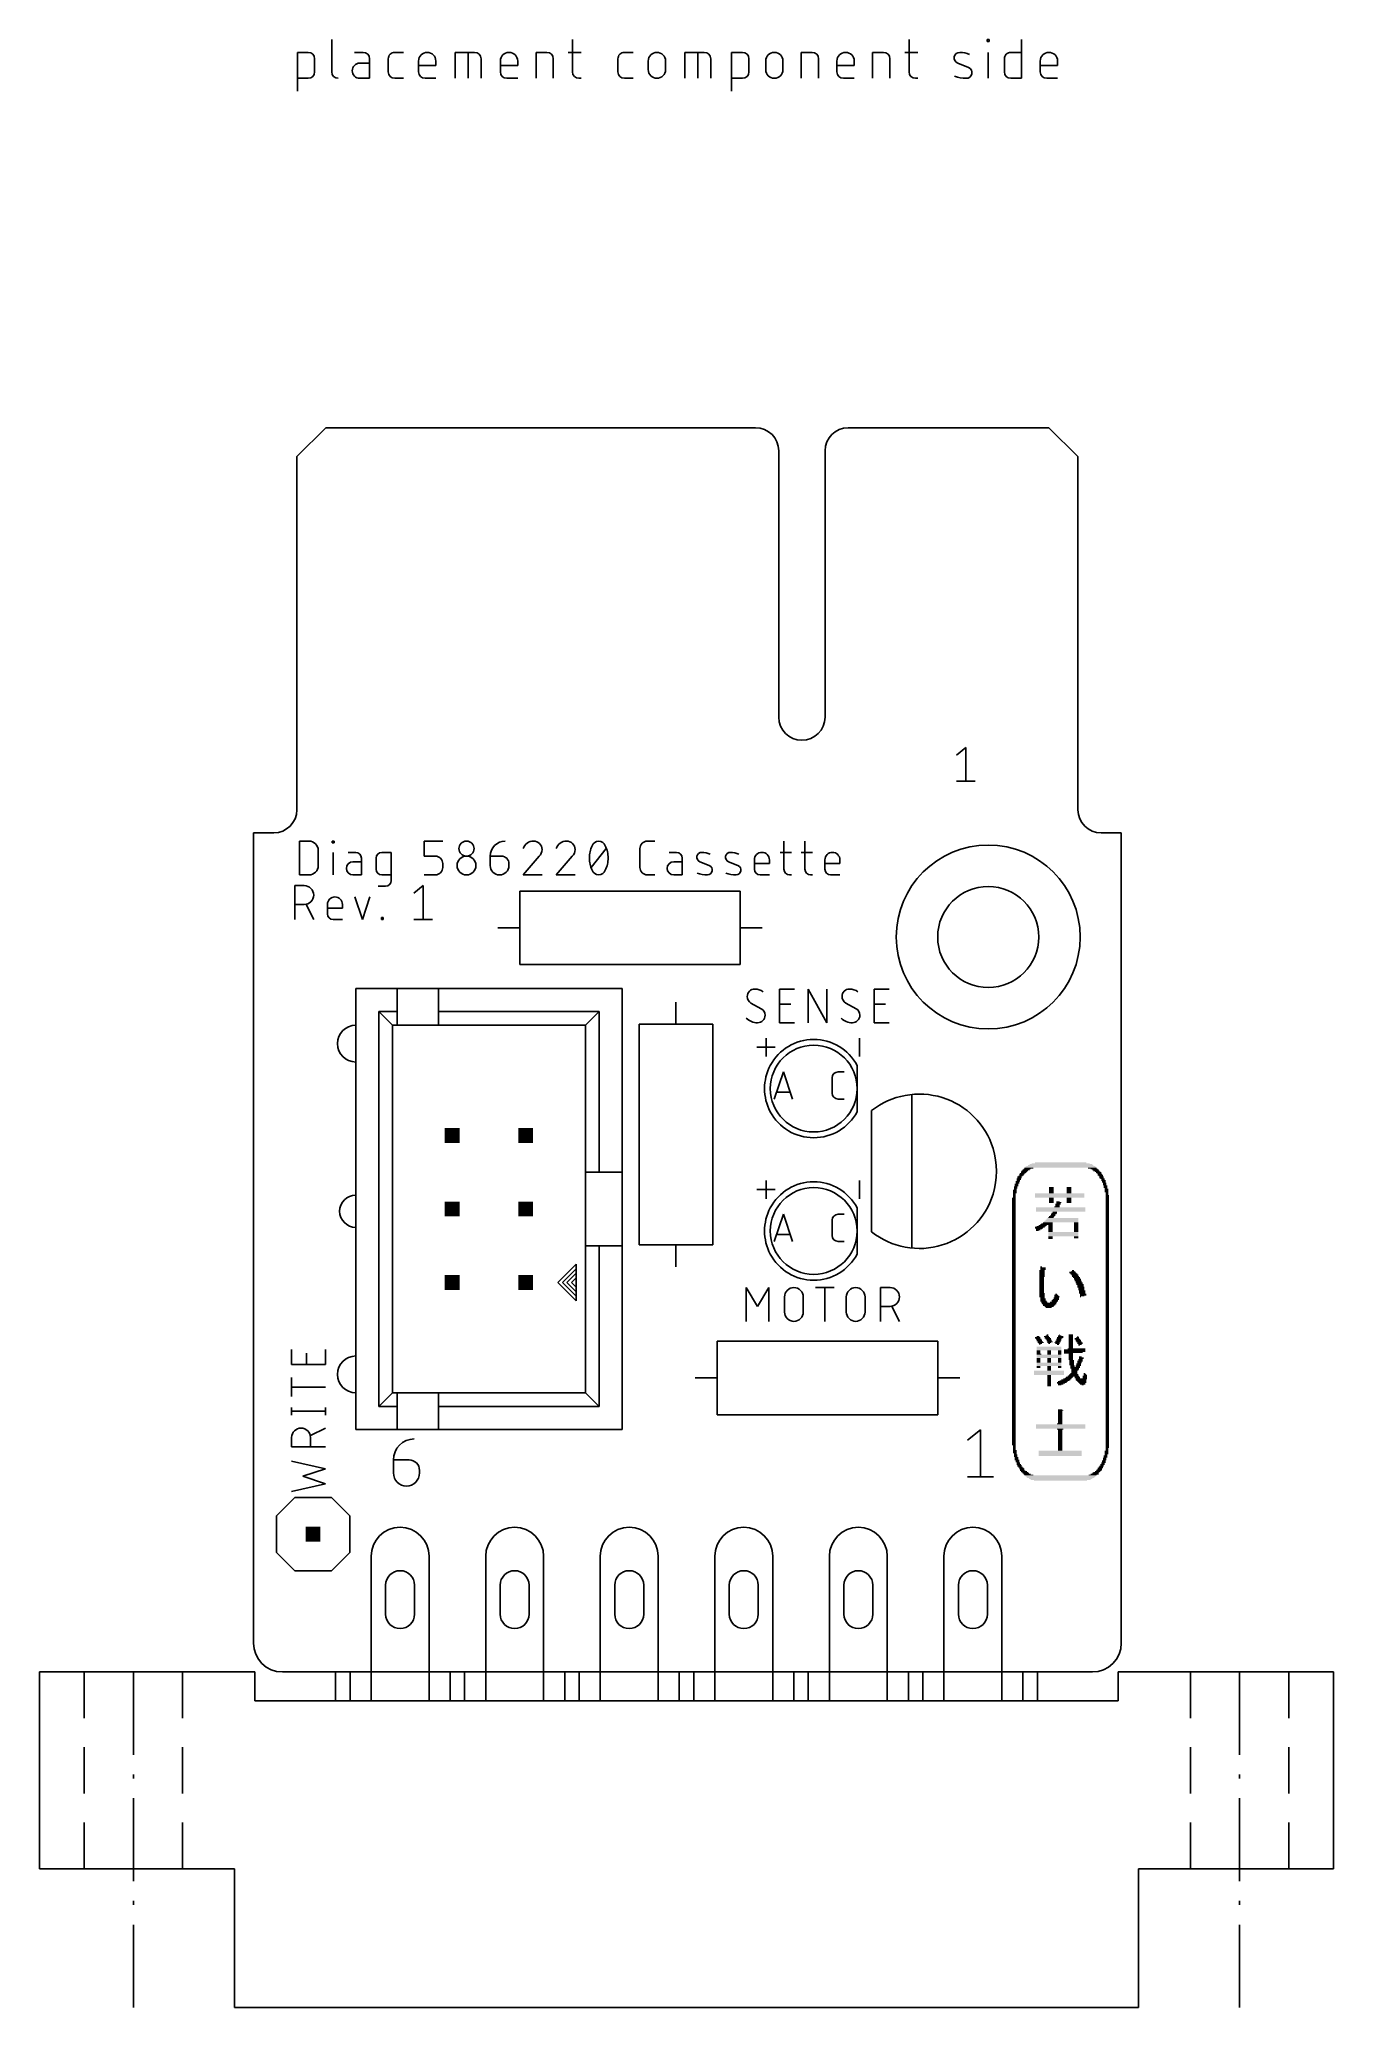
# Model space of a CAD drawing. Extents: x -7.4 to 37.3, y -11.6 to 56.4.
import ezdxf

# ---------------------------------------------------------------- set-up
doc = ezdxf.new("R2010")
doc.units = 0
for name, color, linetype in [('20', 30, 'CONTINUOUS'), ('21', 253, 'CONTINUOUS'), ('51', 253, 'CONTINUOUS')]:
    doc.layers.add(name, color=color, linetype=linetype)

# ---------------------------------------------------------------- blocks, each defined once
blk = doc.blocks.new('RECT')
blk.add_solid([(-0.5, -0.5), (0.5, -0.5), (-0.5, 0.5), (0.5, 0.5)])

msp = doc.modelspace()

# ---------------------------------------------------------------- linework, layer by layer
at = {"layer": '20'}
for p, q in [((2.5, 43), (1.5, 42)), ((17.36, 43), (2.5, 43)), ((26, 43), (20.56, 43)), ((26, 43), (27.5, 43)), ((27.5, 43), (28.5, 42)), ((18.16, 33), (18.16, 42.2)), ((19.76, 42.2), (19.76, 33)), ((1.5, 42), (1.5, 31)), ((28.5, 42), (28.5, 31)), ((1.5, 31), (1.5, 29.8)), ((28.5, 31), (28.5, 29.8)), ((0, 1), (0, 29)), ((0.7, 29), (0, 29)), ((29.3, 29), (30, 29)), ((30, 29), (30, 1)), ((29, 0), (1, 0))]:
    msp.add_line(p, q, dxfattribs=at)
for centre, radius, start, end in [((17.36, 42.2), 0.8, 0, 90), ((20.56, 42.2), 0.8, 90, 180), ((18.96, 33), 0.8, 180, 270), ((18.96, 33), 0.8, 270, 0), ((0.7, 29.8), 0.8, 270, 0), ((29.3, 29.8), 0.8, 180, 270), ((1, 1), 1, 180, 270), ((29, 1), 1, 270, 0)]:
    msp.add_arc(centre, radius, start, end, dxfattribs=at)
at = {"layer": '21'}
for p, q in [((1.5177, 54.6264), (1.5177, 55.9726)), ((1.5177, 55.9726), (1.8916, 55.9726)), ((2.7073, 56.4214), (2.7073, 55.2995)), ((3.7908, 55.9726), (3.4916, 55.9726)), ((4.8837, 55.9726), (5.1829, 55.9726)), ((6.9718, 55.0752), (6.9718, 55.9726)), ((6.9718, 55.9726), (7.6449, 55.9726)), ((7.4205, 55.0752), (7.4205, 55.9726)), ((9.7678, 55.0752), (9.7678, 55.9726)), ((9.7678, 55.9726), (10.1417, 55.9726)), ((10.8785, 55.9726), (11.3273, 55.9726)), ((11.0281, 56.4214), (11.0281, 55.2995)), ((12.8231, 55.9726), (13.1222, 55.9726)), ((14.9111, 55.0752), (14.9111, 55.9726)), ((14.9111, 55.9726), (15.5842, 55.9726)), ((15.3598, 55.0752), (15.3598, 55.9726)), ((16.5294, 54.6264), (16.5294, 55.9726)), ((16.5294, 55.9726), (16.9033, 55.9726)), ((18.9391, 55.0752), (18.9391, 55.9726)), ((18.9391, 55.9726), (19.313, 55.9726)), ((21.403, 55.0752), (21.403, 55.9726)), ((21.403, 55.9726), (21.777, 55.9726)), ((22.5138, 55.9726), (22.9625, 55.9726)), ((22.6634, 56.4214), (22.6634, 55.2995)), ((25.3607, 56.3466), (25.3607, 56.4214)), ((25.3607, 56.4214), (25.4355, 56.4214)), ((25.4355, 56.3466), (25.3607, 56.3466)), ((25.3981, 55.0752), (25.3981, 55.9726)), ((25.4355, 56.4214), (25.4355, 56.3466)), ((26.1816, 55.9726), (26.5556, 55.9726)), ((26.5556, 56.4214), (26.5556, 55.0752)), ((2.116, 55.7483), (2.116, 55.2995)), ((4.0152, 55.5987), (3.6786, 55.5987)), ((4.0152, 55.0752), (4.0152, 55.7483)), ((4.6594, 55.2995), (4.6594, 55.7483)), ((5.7069, 55.2995), (5.7069, 55.6735)), ((6.3052, 55.5239), (5.7069, 55.5239)), ((6.3052, 55.6735), (6.3052, 55.5239)), ((7.8692, 55.7483), (7.8692, 55.0752)), ((8.5358, 55.2995), (8.5358, 55.6735)), ((9.1341, 55.5239), (8.5358, 55.5239)), ((9.1341, 55.6735), (9.1341, 55.5239)), ((10.3661, 55.7483), (10.3661, 55.0752)), ((12.5987, 55.2995), (12.5987, 55.7483)), ((13.6462, 55.3743), (13.6462, 55.6735)), ((14.2445, 55.6735), (14.2445, 55.3743)), ((15.8086, 55.7483), (15.8086, 55.0752)), ((17.1277, 55.7483), (17.1277, 55.2995)), ((17.7071, 55.3743), (17.7071, 55.6735)), ((18.3054, 55.6735), (18.3054, 55.3743)), ((19.5374, 55.7483), (19.5374, 55.0752)), ((20.1711, 55.2995), (20.1711, 55.6735)), ((20.7694, 55.5239), (20.1711, 55.5239)), ((20.7694, 55.6735), (20.7694, 55.5239)), ((22.0014, 55.7483), (22.0014, 55.0752)), ((24.7181, 55.4491), (24.3442, 55.5987)), ((25.9573, 55.2995), (25.9573, 55.7483)), ((27.1978, 55.2995), (27.1978, 55.6735)), ((27.7962, 55.5239), (27.1978, 55.5239)), ((27.7962, 55.6735), (27.7962, 55.5239)), ((1.8916, 55.0752), (1.5177, 55.0752)), ((3.6786, 55.0752), (4.0152, 55.0752)), ((5.1829, 55.0752), (4.8837, 55.0752)), ((6.3052, 55.0752), (5.9312, 55.0752)), ((9.1341, 55.0752), (8.7602, 55.0752)), ((11.2525, 55.0752), (11.3273, 55.0752)), ((13.1222, 55.0752), (12.8231, 55.0752)), ((16.9033, 55.0752), (16.5294, 55.0752)), ((20.7694, 55.0752), (20.3954, 55.0752)), ((22.8877, 55.0752), (22.9625, 55.0752)), ((26.5556, 55.0752), (26.1816, 55.0752)), ((27.7962, 55.0752), (27.4222, 55.0752)), ((24.3001, 31.6896), (24.6246, 31.9492)), ((24.6246, 31.9492), (24.6246, 30.7808)), ((24.3001, 30.7808), (24.9492, 30.7808)), ((1.5921, 27.5458), (1.5921, 28.7142)), ((1.5921, 28.7142), (1.9166, 28.7142)), ((2.7223, 28.6493), (2.7223, 28.7142)), ((2.7223, 28.7142), (2.7873, 28.7142)), ((2.7873, 28.6493), (2.7223, 28.6493)), ((2.7873, 28.7142), (2.7873, 28.6493)), ((5.8973, 28.1949), (5.8973, 28.7142)), ((5.8973, 28.7142), (6.5464, 28.7142)), ((13.6212, 28.7142), (13.8809, 28.7142)), ((18.3397, 28.7142), (18.3397, 27.7405)), ((19.0636, 28.7142), (19.0636, 27.7405)), ((2.2412, 28.3896), (2.2412, 27.8704)), ((2.7548, 27.5458), (2.7548, 28.3247)), ((3.5377, 28.3247), (3.2781, 28.3247)), ((3.7325, 28.0002), (3.4404, 28.0002)), ((3.7325, 27.5458), (3.7325, 28.13)), ((4.2419, 27.7405), (4.2419, 28.13)), ((4.4366, 28.3247), (4.7612, 28.3247)), ((4.7612, 28.3247), (4.7612, 27.3511)), ((6.2868, 28.1949), (5.8973, 28.1949)), ((6.5464, 27.8054), (6.5464, 27.9353)), ((8.1833, 28.1949), (8.5728, 28.1949)), ((8.1833, 27.8704), (8.1833, 28.1949)), ((8.8324, 27.9353), (8.8324, 27.8704)), ((9.8781, 28.1949), (9.3263, 27.5458)), ((11.0211, 28.1949), (10.4693, 27.5458)), ((11.6772, 27.8054), (12.1965, 28.4546)), ((13.3616, 27.8054), (13.3616, 28.4546)), ((14.6248, 28.3247), (14.3651, 28.3247)), ((14.8195, 28.0002), (14.5274, 28.0002)), ((14.8195, 27.5458), (14.8195, 28.13)), ((15.7567, 27.8704), (15.4322, 28.0002)), ((16.7473, 27.8704), (16.4228, 28.0002)), ((17.316, 27.7405), (17.316, 28.0651)), ((17.8353, 27.9353), (17.316, 27.9353)), ((17.8353, 28.0651), (17.8353, 27.9353)), ((18.2099, 28.3247), (18.5994, 28.3247)), ((18.9338, 28.3247), (19.3233, 28.3247)), ((19.7544, 27.7405), (19.7544, 28.0651)), ((20.2737, 27.9353), (19.7544, 27.9353)), ((20.2737, 28.0651), (20.2737, 27.9353)), ((1.9166, 27.5458), (1.5921, 27.5458)), ((3.4404, 27.5458), (3.7325, 27.5458)), ((4.7612, 27.5458), (4.4366, 27.5458)), ((5.8973, 27.5458), (6.2868, 27.5458)), ((9.3263, 27.5458), (9.9754, 27.5458)), ((10.4693, 27.5458), (11.1184, 27.5458)), ((13.8809, 27.5458), (13.6212, 27.5458)), ((14.5274, 27.5458), (14.8195, 27.5458)), ((17.8353, 27.5458), (17.5108, 27.5458)), ((18.5345, 27.5458), (18.5994, 27.5458)), ((19.2584, 27.5458), (19.3233, 27.5458)), ((20.2737, 27.5458), (19.9492, 27.5458)), ((1.4333, 26.0058), (1.4333, 27.1742)), ((1.4333, 27.1742), (1.7579, 27.1742)), ((3.5101, 26.7847), (3.7698, 26.0058)), ((3.7698, 26.0058), (4.0294, 26.7847)), ((4.5664, 27.1563), (4.3068, 27.1563)), ((5.5407, 26.9146), (5.8653, 27.1742)), ((5.8653, 27.1742), (5.8653, 26.0058)), ((16.8275, 26.9875), (9.2075, 26.9875)), ((9.2075, 26.9875), (9.2075, 24.4475)), ((16.8275, 24.4475), (16.8275, 26.9875)), ((1.7579, 26.5251), (1.4333, 26.5251)), ((2.0824, 26.0058), (1.8228, 26.5251)), ((2.5576, 26.2005), (2.5576, 26.5251)), ((3.0769, 26.3953), (2.5576, 26.3953)), ((3.0769, 26.0058), (2.7524, 26.0058)), ((3.0769, 26.5251), (3.0769, 26.3953)), ((4.4231, 26.0058), (4.4231, 26.0707)), ((4.4231, 26.0707), (4.488, 26.0707)), ((4.488, 26.0058), (4.4231, 26.0058)), ((4.488, 26.0707), (4.488, 26.0058)), ((5.5407, 26.0058), (6.1898, 26.0058)), ((9.2075, 25.7175), (8.4455, 25.7175)), ((16.8275, 25.7175), (17.5895, 25.7175)), ((9.2075, 24.4475), (16.8275, 24.4475)), ((3.5362, 8.38), (3.5362, 23.62)), ((3.5362, 23.62), (4.965, 23.62)), ((4.965, 23.62), (6.3937, 23.62)), ((4.965, 22.8263), (4.965, 23.62)), ((6.3937, 23.62), (12.7438, 23.62)), ((6.3937, 22.8263), (6.3937, 23.62)), ((12.7438, 23.62), (12.7438, 17.27)), ((14.605, 22.3838), (14.605, 23.1457)), ((18.1823, 22.4346), (18.1823, 23.6029)), ((18.1823, 23.6029), (18.7016, 23.6029)), ((19.1706, 22.4346), (19.1706, 23.6029)), ((19.1706, 23.6029), (19.8198, 22.4346)), ((19.8198, 22.4346), (19.8198, 23.6029)), ((21.4589, 22.4346), (21.4589, 23.6029)), ((21.4589, 23.6029), (21.9782, 23.6029)), ((4.33, 9.1737), (4.33, 22.8263)), ((4.965, 22.8263), (4.33, 22.8263)), ((4.8062, 22.35), (4.33, 22.8263)), ((4.965, 22.35), (4.965, 22.8263)), ((6.3937, 22.35), (6.3937, 22.8263)), ((6.3937, 22.8263), (11.95, 22.8263)), ((11.4738, 22.35), (11.95, 22.8263)), ((11.95, 17.27), (11.95, 22.8263)), ((17.5563, 22.9214), (17.1993, 23.1161)), ((18.1823, 23.0837), (18.5718, 23.0837)), ((20.8329, 22.9214), (20.4759, 23.1161)), ((21.4589, 23.0837), (21.8484, 23.0837)), ((4.8062, 9.65), (4.8062, 22.35)), ((4.8062, 22.35), (4.965, 22.35)), ((4.965, 22.35), (6.3937, 22.35)), ((6.3937, 22.35), (11.4738, 22.35)), ((11.4738, 22.35), (11.4738, 17.27)), ((13.335, 22.3838), (13.335, 14.7637)), ((15.875, 22.3838), (13.335, 22.3838)), ((15.875, 14.7637), (15.875, 22.3838)), ((17.7213, 21.2725), (17.7213, 21.9075)), ((18.7016, 22.4346), (18.1823, 22.4346)), ((20.955, 21.2725), (20.955, 21.9075)), ((21.9782, 22.4346), (21.4589, 22.4346)), ((18.0388, 21.59), (17.4038, 21.59)), ((22.7647, 19.9588), (22.7647, 19.5578)), ((21.3678, 19.3987), (21.3678, 15.2088)), ((11.4738, 17.27), (11.4738, 14.73)), ((11.4738, 17.27), (11.95, 17.27)), ((11.95, 17.27), (12.7438, 17.27)), ((12.7438, 17.27), (12.7438, 14.73)), ((22.7647, 17.5898), (22.7647, 17.0177)), ((18.0388, 16.6687), (17.4038, 16.6687)), ((17.7213, 16.3513), (17.7213, 16.9863)), ((20.955, 16.3513), (20.955, 16.9863)), ((22.7647, 15.0498), (22.7647, 14.6488)), ((11.4738, 14.73), (11.4738, 9.65)), ((11.4738, 14.73), (11.95, 14.73)), ((11.95, 14.73), (12.7438, 14.73)), ((11.95, 14.73), (11.95, 9.1737)), ((12.7438, 14.73), (12.7438, 8.38)), ((13.335, 14.7637), (15.875, 14.7637)), ((14.605, 14.7637), (14.605, 14.0018)), ((11.1562, 14.095), (10.5212, 13.46)), ((11.1562, 13.9362), (10.68, 13.46)), ((11.1562, 13.7775), (10.8387, 13.46)), ((11.1562, 13.6187), (10.9975, 13.46)), ((11.1562, 13.9362), (11.1562, 14.095)), ((11.1562, 13.7775), (11.1562, 13.9362)), ((11.1562, 13.6187), (11.1562, 13.7775)), ((11.1562, 13.3012), (11.1562, 13.6187)), ((10.5212, 13.46), (11.1562, 12.825)), ((10.68, 13.46), (11.1562, 12.9837)), ((10.8387, 13.46), (11.1562, 13.1425)), ((10.9975, 13.46), (11.1562, 13.3012)), ((11.1562, 13.1425), (11.1562, 13.3012)), ((11.1562, 12.9837), (11.1562, 13.1425)), ((11.1562, 12.825), (11.1562, 12.9837)), ((17.0371, 12.1158), (17.0371, 13.2842)), ((17.0371, 13.2842), (17.4265, 12.6351)), ((17.4265, 12.6351), (17.816, 13.2842)), ((17.816, 13.2842), (17.816, 12.1158)), ((18.3593, 12.4404), (18.3593, 12.9596)), ((19.0084, 12.9596), (19.0084, 12.4404)), ((19.4261, 13.2842), (20.0752, 13.2842)), ((19.7506, 12.1158), (19.7506, 13.2842)), ((20.4929, 12.4404), (20.4929, 12.9596)), ((21.142, 12.9596), (21.142, 12.4404)), ((21.6813, 12.1158), (21.6813, 13.2842)), ((21.6813, 13.2842), (22.0059, 13.2842)), ((22.0059, 12.6351), (21.6813, 12.6351)), ((22.3304, 12.1158), (22.0708, 12.6351)), ((1.3208, 10.63), (1.3208, 11.1493)), ((1.8401, 10.63), (1.8401, 11.0195)), ((2.4892, 11.1493), (2.4892, 10.63)), ((23.6538, 11.43), (16.0338, 11.43)), ((16.0338, 11.43), (16.0338, 8.89)), ((23.6538, 8.89), (23.6538, 11.43)), ((2.4892, 10.63), (1.3208, 10.63)), ((1.3208, 9.5229), (1.3208, 10.172)), ((2.4892, 9.8474), (1.3208, 9.8474)), ((4.33, 9.1737), (4.8062, 9.65)), ((4.965, 9.65), (4.8062, 9.65)), ((6.3937, 9.65), (4.965, 9.65)), ((4.965, 9.65), (4.965, 9.1737)), ((11.4738, 9.65), (6.3937, 9.65)), ((6.3937, 9.65), (6.3937, 9.1737)), ((11.95, 9.1737), (11.4738, 9.65)), ((16.0338, 10.16), (15.2718, 10.16)), ((23.6538, 10.16), (24.4158, 10.16)), ((1.3208, 8.8794), (1.3208, 9.1391)), ((1.3208, 9.0092), (2.4892, 9.0092)), ((2.4892, 8.8794), (2.4892, 9.1391)), ((4.33, 9.1737), (4.965, 9.1737)), ((4.965, 9.1737), (4.965, 8.38)), ((6.3937, 9.1737), (6.3937, 8.38)), ((6.3937, 9.1737), (11.95, 9.1737)), ((16.0338, 8.89), (23.6538, 8.89)), ((2.4892, 8.4268), (1.9699, 8.1671)), ((4.965, 8.38), (3.5362, 8.38)), ((6.3937, 8.38), (4.965, 8.38)), ((12.7438, 8.38), (6.3937, 8.38)), ((24.6825, 8.0081), (25.134, 8.3693)), ((25.134, 8.3693), (25.134, 6.7437)), ((1.3208, 7.7776), (1.3208, 8.1022)), ((2.4892, 7.7776), (1.3208, 7.7776)), ((1.9699, 8.1022), (1.9699, 7.7776)), ((2.4892, 7.021), (1.3208, 7.2806)), ((1.7103, 6.7613), (2.4892, 7.021)), ((4.8387, 7.3293), (5.3806, 7.3293)), ((4.8387, 6.8778), (4.8387, 7.3293)), ((5.7418, 6.9681), (5.7418, 6.8778)), ((1.3208, 6.242), (2.4892, 6.5017)), ((2.4892, 6.5017), (1.7103, 6.7613)), ((24.6825, 6.7437), (25.5856, 6.7437)), ((0.7938, 5.3975), (1.4287, 6.0325)), ((1.4287, 6.0325), (2.6987, 6.0325)), ((2.6987, 6.0325), (3.3338, 5.3975)), ((0.7938, 4.1275), (0.7938, 5.3975)), ((3.3338, 5.3975), (3.3338, 4.1275)), ((0.7938, 4.1275), (1.4287, 3.4925)), ((2.6987, 3.4925), (3.3338, 4.1275)), ((1.4287, 3.4925), (2.6987, 3.4925)), ((-7.4, 0), (-7.4, -6.8)), ((-5.85, 0), (-7.4, 0)), ((-4.15, 0), (-5.85, 0)), ((-5.85, -1.6), (-5.85, 0)), ((-2.45, 0), (-4.15, 0)), ((-4.15, 0), (-4.15, -2.8667)), ((0.05, 0), (-2.45, 0)), ((-2.45, -1.6), (-2.45, 0)), ((0.05, -1), (0.05, 0)), ((3.34, 0), (2.84, 0)), ((2.84, 0), (2.84, -1)), ((3.34, -1), (3.34, 0)), ((4.07, 0.1), (4.07, -1)), ((6.07, 0.1), (6.07, -1)), ((7.3, 0), (6.8, 0)), ((6.8, 0), (6.8, -1)), ((7.3, -1), (7.3, 0)), ((8.03, 0.1), (8.03, -1)), ((10.03, 0.1), (10.03, -1)), ((11.26, 0), (10.76, 0)), ((10.76, 0), (10.76, -1)), ((11.26, -1), (11.26, 0)), ((11.99, 0.1), (11.99, -1)), ((13.99, 0.1), (13.99, -1)), ((15.22, 0), (14.72, 0)), ((14.72, 0), (14.72, -1)), ((15.22, -1), (15.22, 0)), ((15.95, 0.1), (15.95, -1)), ((17.95, 0.1), (17.95, -1)), ((19.18, 0), (18.68, 0)), ((18.68, 0), (18.68, -1)), ((19.18, -1), (19.18, 0)), ((19.91, 0.1), (19.91, -1)), ((21.91, 0.1), (21.91, -1)), ((23.14, 0), (22.64, 0)), ((22.64, 0), (22.64, -1)), ((23.14, -1), (23.14, 0)), ((23.87, 0.1), (23.87, -1)), ((25.87, 0.1), (25.87, -1)), ((27.1, 0), (26.6, 0)), ((26.6, 0), (26.6, -1)), ((27.1, -1), (27.1, 0)), ((32.39, 0), (29.89, 0)), ((29.89, 0), (29.89, -1)), ((34.09, 0), (32.39, 0)), ((32.39, -1.6), (32.39, 0)), ((35.79, 0), (34.09, 0)), ((34.09, -2.8667), (34.09, 0)), ((37.34, 0), (35.79, 0)), ((35.79, -1.6), (35.79, 0)), ((37.34, 0), (37.34, -6.8)), ((29.89, -1), (0.05, -1)), ((-5.85, -4.2), (-5.85, -2.6)), ((-2.45, -4.2), (-2.45, -2.6)), ((32.39, -4.2), (32.39, -2.6)), ((35.79, -4.2), (35.79, -2.6)), ((-4.15, -3.548), (-4.15, -3.6853)), ((34.09, -3.6853), (34.09, -3.548)), ((-4.15, -4.3667), (-4.15, -7.2333)), ((34.09, -7.2333), (34.09, -4.3667)), ((-5.85, -6.8), (-5.85, -5.2)), ((-2.45, -6.8), (-2.45, -5.2)), ((32.39, -6.8), (32.39, -5.2)), ((35.79, -6.8), (35.79, -5.2)), ((-5.85, -6.8), (-7.4, -6.8)), ((-2.45, -6.8), (-5.85, -6.8)), ((-0.65, -6.8), (-2.45, -6.8)), ((-0.65, -11.6), (-0.65, -6.8)), ((32.39, -6.8), (30.59, -6.8)), ((30.59, -6.8), (30.59, -11.6)), ((35.79, -6.8), (32.39, -6.8)), ((37.34, -6.8), (35.79, -6.8)), ((-4.15, -7.9147), (-4.15, -8.052)), ((34.09, -8.052), (34.09, -7.9147)), ((-4.15, -8.7333), (-4.15, -11.6)), ((34.09, -11.6), (34.09, -8.7333)), ((30.59, -11.6), (-0.65, -11.6))]:
    msp.add_line(p, q, dxfattribs=at)
for radius in [3.1789, 1.7463]:
    msp.add_circle((25.4, 25.4), radius, dxfattribs=at)
for centre, radius, start, end in [((1.8916, 55.7483), 0.2244, 0, 90), ((3.7908, 55.7483), 0.2244, 0, 90), ((4.8837, 55.7483), 0.2244, 89.9992, 180), ((6.006, 55.6735), 0.2992, 0, 180), ((7.6449, 55.7483), 0.2244, 0, 90), ((8.835, 55.6735), 0.2992, 0, 180), ((10.1417, 55.7483), 0.2244, 0, 90), ((12.8231, 55.7483), 0.2244, 89.9992, 180), ((13.9454, 55.6735), 0.2992, 0, 180), ((15.5842, 55.7483), 0.2244, 0, 90), ((16.9033, 55.7483), 0.2244, 0, 90), ((18.0063, 55.6735), 0.2992, 0, 180), ((19.313, 55.7483), 0.2244, 0, 90), ((20.4702, 55.6735), 0.2992, 0, 180), ((21.777, 55.7483), 0.2244, 0, 90), ((24.4162, 55.7787), 0.1939, 89.181, 248.1986), ((24.4068, 55.1234), 0.8493, 65.7609, 89.181), ((26.1816, 55.7483), 0.2244, 89.9992, 180), ((27.497, 55.6735), 0.2992, 0, 180), ((1.8916, 55.2995), 0.2244, 270.0008, 0), ((2.9316, 55.2995), 0.2244, 180, 270), ((3.6786, 55.3369), 0.2618, 90, 270), ((4.8837, 55.2995), 0.2244, 180, 270), ((5.9312, 55.2995), 0.2244, 180, 270), ((8.7602, 55.2995), 0.2244, 180, 270), ((11.2525, 55.2995), 0.2244, 180, 270), ((12.8231, 55.2995), 0.2244, 180, 270), ((13.9454, 55.3743), 0.2992, 180, 0), ((16.9033, 55.2995), 0.2244, 270.0008, 0), ((18.0063, 55.3743), 0.2992, 180, 0), ((20.3954, 55.2995), 0.2244, 180, 270), ((22.8877, 55.2995), 0.2244, 180, 270), ((24.6615, 56.3435), 1.2684, 250.2096, 269.181), ((24.6461, 55.269), 0.1939, 269.181, 68.1986), ((26.1816, 55.2995), 0.2244, 180, 270), ((27.4222, 55.2995), 0.2244, 180, 270), ((1.9166, 28.3896), 0.3246, 0, 90), ((7.3649, 28.4546), 0.2596, 0, 180), ((8.7026, 28.1949), 0.5193, 90.0003, 180), ((9.6833, 28.3389), 0.3753, 90.0001, 162.0549), ((9.6833, 28.4221), 0.2921, 0, 90), ((10.8263, 28.3389), 0.3753, 90.0001, 162.0549), ((10.8263, 28.4221), 0.2921, 0, 90), ((11.9369, 28.474), 0.2402, 90, 161.0751), ((11.9369, 28.474), 0.2402, 18.9248, 90.0002), ((13.6212, 28.4546), 0.2596, 90.0007, 180), ((3.4404, 27.773), 0.2272, 90, 270), ((3.5377, 28.13), 0.1947, 0, 90), ((4.4366, 28.13), 0.1947, 90, 180), ((6.2868, 27.9353), 0.2596, 0, 90), ((7.3649, 27.8704), 0.3246, 0, 180), ((7.3649, 28.4546), 0.2596, 180, 0), ((8.5728, 27.9353), 0.2596, 0, 90), ((9.6617, 28.4221), 0.3138, 313.604, 359.9996), ((10.8047, 28.4221), 0.3138, 313.604, 359.9996), ((12.5752, 28.13), 0.9629, 180, 205.9888), ((12.5752, 28.13), 0.9628, 154.0109, 180.0001), ((11.2986, 28.13), 0.9629, 359.9999, 25.9891), ((11.2986, 28.13), 0.9629, 334.0112, 360), ((14.5274, 27.773), 0.2272, 90, 270), ((14.6248, 28.13), 0.1947, 0, 90), ((15.4947, 28.1564), 0.1683, 89.1818, 248.1989), ((15.4866, 27.5877), 0.7371, 65.7612, 89.1819), ((16.4853, 28.1564), 0.1683, 89.1818, 248.1989), ((16.4772, 27.5877), 0.7371, 65.7612, 89.1819), ((17.5757, 28.0651), 0.2596, 0, 180), ((20.0141, 28.0651), 0.2596, 0, 180), ((1.9166, 27.8704), 0.3246, 269.9994, 0), ((4.4366, 27.7405), 0.1947, 180, 270), ((4.5664, 27.3511), 0.1947, 270.0009, 0), ((6.2868, 27.8054), 0.2596, 270, 0), ((7.3649, 27.8704), 0.3246, 180, 0), ((8.5079, 27.8704), 0.3246, 180, 0), ((11.9369, 27.786), 0.2402, 198.9254, 269.9998), ((11.9369, 27.786), 0.2402, 270, 341.0747), ((13.6212, 27.8054), 0.2596, 180, 270), ((15.7076, 28.6465), 1.1008, 250.209, 269.1819), ((15.6942, 27.7141), 0.1683, 269.1818, 68.1989), ((16.6982, 28.6465), 1.1008, 250.209, 269.1819), ((16.6848, 27.7141), 0.1683, 269.1818, 68.1989), ((17.5108, 27.7405), 0.1947, 180, 270), ((18.5345, 27.7405), 0.1947, 180, 270), ((19.2584, 27.7405), 0.1947, 180, 270), ((19.9492, 27.7405), 0.1947, 180, 270), ((1.7579, 26.8496), 0.3246, 270, 90), ((2.8173, 26.5251), 0.2596, 0, 180), ((2.7524, 26.2005), 0.1947, 180, 270), ((17.3291, 23.3433), 0.2596, 89.9993, 180), ((17.3332, 23.3433), 0.2637, 179.9998, 239.4902), ((17.3291, 23.1161), 0.4868, 53.1301, 89.9993), ((20.6057, 23.3433), 0.2596, 89.9993, 180), ((20.6098, 23.3433), 0.2637, 179.9998, 239.4902), ((20.6057, 23.1161), 0.4868, 53.1301, 89.9993), ((17.4265, 22.9831), 0.5485, 224.761, 269.9999), ((17.4265, 22.6942), 0.2596, 270, 0), ((17.4225, 22.6942), 0.2637, 0.0001, 59.4899), ((20.7031, 22.9831), 0.5485, 224.761, 269.9999), ((20.7031, 22.6942), 0.2596, 270, 0), ((20.6991, 22.6942), 0.2637, 0.0001, 59.4899), ((3.5362, 21.715), 0.635, 90, 270), ((19.3675, 20.1613), 1.7, 28.0725, 151.9275), ((19.3675, 20.1613), 1.7, 28.0725, 151.9275), ((23.0187, 17.3038), 2.667, 17.1468, 128.2458), ((19.3675, 20.1613), 1.7, 208.0725, 331.9275), ((19.3675, 20.1613), 1.7, 208.0725, 331.9275), ((3.5362, 15.9207), 0.5556, 90, 270), ((19.3675, 15.24), 1.7, 28.0725, 151.9275), ((19.3675, 15.24), 1.7, 28.0725, 151.9275), ((23.0187, 17.3032), 2.667, 231.7529, 342.8529), ((19.3675, 15.24), 1.7, 208.0725, 331.9275), ((19.3675, 15.24), 1.7, 208.0725, 331.9275), ((18.6838, 12.9596), 0.3246, 0, 180), ((20.8174, 12.9596), 0.3246, 0, 180), ((22.0059, 12.9596), 0.3246, 270, 90), ((18.6838, 12.4404), 0.3246, 180, 0), ((20.8174, 12.4404), 0.3246, 180, 0), ((3.5362, 10.285), 0.635, 90, 270), ((1.6454, 8.1022), 0.3246, 0, 180), ((5.5612, 7.3293), 0.7225, 90.0002, 180), ((5.2903, 6.8778), 0.4516, 180, 0), ((5.3806, 6.9681), 0.3612, 0, 90)]:
    msp.add_arc(centre, radius, start, end, dxfattribs=at)
at = {"layer": '51'}
for p, q in [((18.0056, 19.7994), (18.3189, 20.7392)), ((18.3189, 20.7392), (18.6321, 19.7994)), ((20.0056, 20.0082), (20.0056, 20.5303)), ((20.2144, 20.7392), (20.4233, 20.7392)), ((20.8675, 20.9612), (20.8675, 19.3613)), ((18.5538, 20.0343), (18.0839, 20.0343)), ((20.4233, 19.7994), (20.2144, 19.7994)), ((22.7647, 19.5578), (22.7647, 17.5898)), ((22.7647, 17.0177), (22.7647, 15.0498)), ((18.0056, 14.8781), (18.3189, 15.8179)), ((18.3189, 15.8179), (18.6321, 14.8781)), ((20.2144, 15.8179), (20.4233, 15.8179)), ((20.8675, 16.04), (20.8675, 14.44)), ((18.5538, 15.1131), (18.0839, 15.1131)), ((20.0056, 15.0869), (20.0056, 15.6091)), ((20.4233, 14.8781), (20.2144, 14.8781)), ((4.07, 0.1), (4.07, 4)), ((6.07, 0.1), (6.07, 4)), ((8.03, 0.1), (8.03, 4)), ((10.03, 0.1), (10.03, 4)), ((11.99, 0.1), (11.99, 4)), ((13.99, 0.1), (13.99, 4)), ((15.95, 0.1), (15.95, 4)), ((17.95, 0.1), (17.95, 4)), ((19.91, 0.1), (19.91, 4)), ((21.91, 0.1), (21.91, 4)), ((23.87, 0.1), (23.87, 4)), ((25.87, 0.1), (25.87, 4)), ((4.57, 3), (4.57, 2)), ((5.57, 3), (5.57, 2)), ((8.53, 3), (8.53, 2)), ((9.53, 3), (9.53, 2)), ((12.49, 3), (12.49, 2)), ((13.49, 3), (13.49, 2)), ((16.45, 3), (16.45, 2)), ((17.45, 3), (17.45, 2)), ((20.41, 3), (20.41, 2)), ((21.41, 3), (21.41, 2)), ((24.37, 3), (24.37, 2)), ((25.37, 3), (25.37, 2))]:
    msp.add_line(p, q, dxfattribs=at)
for centre in [(19.3675, 20.1613), (19.3675, 15.24)]:
    msp.add_circle(centre, 1.5, dxfattribs=at)
for centre, radius, start, end in [((19.3675, 20.1613), 1.7, 151.9275, 208.0725), ((20.2144, 20.5303), 0.2088, 90.0009, 180), ((20.2144, 20.0082), 0.2088, 180, 270), ((23.0188, 17.3038), 2.667, 342.8532, 17.1468), ((19.3675, 15.24), 1.7, 151.9275, 208.0725), ((20.2144, 15.6091), 0.2088, 90.0009, 180), ((20.2144, 15.0869), 0.2088, 180, 270), ((5.07, 4), 1, 0, 180), ((9.03, 4), 1, 0, 180), ((12.99, 4), 1, 0, 180), ((16.95, 4), 1, 0, 180), ((20.91, 4), 1, 0, 180), ((24.87, 4), 1, 0, 180), ((5.07, 3), 0.5, 0, 180), ((9.03, 3), 0.5, 0, 180), ((12.99, 3), 0.5, 0, 180), ((16.95, 3), 0.5, 0, 180), ((20.91, 3), 0.5, 0, 180), ((24.87, 3), 0.5, 0, 180), ((5.07, 2), 0.5, 180, 0), ((9.03, 2), 0.5, 180, 0), ((12.99, 2), 0.5, 180, 0), ((16.95, 2), 0.5, 180, 0), ((20.91, 2), 0.5, 180, 0), ((24.87, 2), 0.5, 180, 0)]:
    msp.add_arc(centre, radius, start, end, dxfattribs=at)

# ---------------------------------------------------------------- block references
at = {"layer": '21', "yscale": 0.0305}
for p, xscale in [((26.4544, 17.0479), 0.1524), ((26.4544, 17.0174), 0.1524), ((26.4849, 17.1089), 0.1524), ((26.4849, 17.0784), 0.1524), ((26.5154, 17.1394), 0.1524), ((26.5458, 17.1698), 0.1524), ((26.5611, 17.2003), 0.1829), ((26.5916, 17.2308), 0.1829), ((26.6373, 17.2918), 0.2134), ((26.622, 17.2613), 0.1829), ((26.6678, 17.3222), 0.2134), ((26.7135, 17.3527), 0.2438), ((26.744, 17.3832), 0.2438), ((26.8049, 17.4137), 0.3048), ((27.9022, 17.4442), 2.4384), ((27.9022, 17.4746), 2.3774), ((27.9022, 17.5051), 2.2555), ((27.9174, 17.5356), 2.1641), ((27.9022, 17.5661), 2.0117), ((27.9022, 17.5966), 1.7678), ((28.9995, 17.4137), 0.3048), ((29.0604, 17.3832), 0.2438), ((29.1062, 17.3527), 0.2134), ((29.1366, 17.3222), 0.2134), ((29.1824, 17.2918), 0.1829), ((29.2128, 17.2613), 0.1829), ((29.2281, 17.2308), 0.1524), ((29.2586, 17.2003), 0.1524), ((29.2738, 17.1698), 0.1829), ((29.289, 17.1394), 0.1524), ((29.3195, 17.1089), 0.1524), ((29.3195, 17.0784), 0.1524), ((29.35, 17.0479), 0.1524), ((29.3652, 17.0174), 0.1219), ((26.2868, 16.3773), 0.1219), ((26.2868, 16.3469), 0.1219), ((26.2868, 16.3164), 0.1219), ((26.3172, 16.6517), 0.1219), ((26.3172, 16.6212), 0.1219), ((26.3172, 16.5907), 0.1219), ((26.3172, 16.5602), 0.1219), ((26.302, 16.5297), 0.0914), ((26.302, 16.4993), 0.0914), ((26.302, 16.4688), 0.0914), ((26.302, 16.4383), 0.0914), ((26.302, 16.4078), 0.0914), ((26.3477, 16.7736), 0.1219), ((26.3477, 16.7431), 0.1219), ((26.3477, 16.7126), 0.1219), ((26.3325, 16.6822), 0.0914), ((26.3782, 16.865), 0.1219), ((26.3782, 16.8346), 0.1219), ((26.3782, 16.8041), 0.1219), ((26.4239, 16.9565), 0.1524), ((26.4087, 16.926), 0.1219), ((26.4087, 16.8955), 0.1219), ((26.4392, 16.987), 0.1219), ((27.8717, 16.5297), 1.7069), ((27.8717, 16.4993), 1.7069), ((27.8717, 16.4688), 1.7069), ((27.8717, 16.4383), 1.7069), ((27.8717, 16.4078), 1.7069), ((27.5822, 16.7431), 0.1524), ((27.5822, 16.7126), 0.1524), ((27.5822, 16.6822), 0.1524), ((27.5822, 16.6517), 0.1524), ((27.5822, 16.6212), 0.1524), ((27.5822, 16.5907), 0.1524), ((27.5822, 16.5602), 0.1524), ((27.5822, 16.3773), 0.1524), ((27.5822, 16.3469), 0.1524), ((27.5822, 16.3164), 0.1524), ((28.1918, 16.7431), 0.1524), ((28.1918, 16.7126), 0.1524), ((28.1918, 16.6822), 0.1524), ((28.1918, 16.6517), 0.1524), ((28.1918, 16.6212), 0.1524), ((28.1918, 16.5907), 0.1524), ((28.1918, 16.5602), 0.1524), ((28.1918, 16.3773), 0.1524), ((28.1918, 16.3469), 0.1524), ((28.1918, 16.3164), 0.1524), ((29.3805, 16.987), 0.1524), ((29.3957, 16.9565), 0.1219), ((29.3957, 16.926), 0.1219), ((29.4262, 16.8955), 0.1219), ((29.4262, 16.865), 0.1219), ((29.4262, 16.8346), 0.1219), ((29.4567, 16.8041), 0.1219), ((29.4567, 16.7736), 0.1219), ((29.4567, 16.7431), 0.1219), ((29.4719, 16.7126), 0.0914), ((29.4872, 16.6822), 0.1219), ((29.4872, 16.6517), 0.1219), ((29.4872, 16.6212), 0.1219), ((29.4872, 16.5907), 0.1219), ((29.5024, 16.5602), 0.0914), ((29.5024, 16.5297), 0.0914), ((29.5024, 16.4993), 0.0914), ((29.5176, 16.4688), 0.1219), ((29.5176, 16.4383), 0.1219), ((29.5176, 16.4078), 0.1219), ((29.5176, 16.3773), 0.1219), ((29.5176, 16.3469), 0.1219), ((29.5176, 16.3164), 0.1219), ((26.2868, 16.2859), 0.1219), ((26.2868, 16.2554), 0.1219), ((26.2868, 16.2249), 0.1219), ((26.2868, 16.1945), 0.1219), ((26.2868, 16.164), 0.1219), ((26.2868, 16.1335), 0.1219), ((26.2868, 16.103), 0.1219), ((26.2868, 16.0725), 0.1219), ((26.2868, 16.0421), 0.1219), ((26.2868, 16.0116), 0.1219), ((26.2868, 15.9811), 0.1219), ((26.2868, 15.9506), 0.1219), ((26.2868, 15.9202), 0.1219), ((26.2868, 15.8897), 0.1219), ((26.2868, 15.8592), 0.1219), ((26.2868, 15.8287), 0.1219), ((26.2868, 15.7982), 0.1219), ((26.2868, 15.7678), 0.1219), ((26.2868, 15.7373), 0.1219), ((26.2868, 15.7068), 0.1219), ((26.2868, 15.6763), 0.1219), ((26.2868, 15.6458), 0.1219), ((27.9022, 16.0421), 1.7069), ((27.9022, 16.0116), 1.7069), ((27.9022, 15.9811), 1.7069), ((27.9022, 15.9506), 1.7069), ((27.9022, 15.9202), 1.7069), ((27.9632, 15.6458), 1.0973), ((27.9784, 15.6763), 1.0668), ((27.5669, 15.7068), 0.1829), ((27.5822, 16.2859), 0.1524), ((27.5822, 16.2554), 0.1524), ((27.5822, 16.2249), 0.1524), ((27.5974, 15.7373), 0.1829), ((27.6279, 15.7678), 0.1829), ((27.6431, 15.7982), 0.1524), ((27.6584, 15.8287), 0.1829), ((27.6888, 15.8592), 0.1829), ((27.7041, 15.8897), 0.1524), ((27.7803, 16.0725), 0.1829), ((27.7955, 16.1335), 0.1524), ((27.7955, 16.103), 0.1524), ((27.8108, 16.164), 0.1829), ((27.8412, 16.2249), 0.1829), ((27.826, 16.1945), 0.1524), ((27.8108, 16.2554), 0.1219), ((28.1918, 16.2859), 0.1524), ((28.1918, 16.2554), 0.1524), ((28.1918, 16.2249), 0.1524), ((29.5176, 16.2859), 0.1219), ((29.5176, 16.2554), 0.1219), ((29.5176, 16.2249), 0.1219), ((29.5176, 16.1945), 0.1219), ((29.5176, 16.164), 0.1219), ((29.5176, 16.1335), 0.1219), ((29.5176, 16.103), 0.1219), ((29.5176, 16.0725), 0.1219), ((29.5176, 16.0421), 0.1219), ((29.5176, 16.0116), 0.1219), ((29.5176, 15.9811), 0.1219), ((29.5176, 15.9506), 0.1219), ((29.5176, 15.9202), 0.1219), ((29.5176, 15.8897), 0.1219), ((29.5176, 15.8592), 0.1219), ((29.5176, 15.8287), 0.1219), ((29.5176, 15.7982), 0.1219), ((29.5176, 15.7678), 0.1219), ((29.5176, 15.7373), 0.1219), ((29.5176, 15.7068), 0.1219), ((29.5176, 15.6763), 0.1219), ((29.5176, 15.6458), 0.1219), ((26.2868, 15.6154), 0.1219), ((26.2868, 15.5849), 0.1219), ((26.2868, 15.5544), 0.1219), ((26.2868, 15.5239), 0.1219), ((26.2868, 15.4934), 0.1219), ((26.2868, 15.463), 0.1219), ((26.2868, 15.4325), 0.1219), ((26.2868, 15.402), 0.1219), ((26.2868, 15.3715), 0.1219), ((26.2868, 15.341), 0.1219), ((26.2868, 15.3106), 0.1219), ((26.2868, 15.2801), 0.1219), ((26.2868, 15.2496), 0.1219), ((26.2868, 15.2191), 0.1219), ((26.2868, 15.1886), 0.1219), ((26.2868, 15.1582), 0.1219), ((26.2868, 15.1277), 0.1219), ((26.2868, 15.0972), 0.1219), ((26.2868, 15.0667), 0.1219), ((26.2868, 15.0362), 0.1219), ((26.2868, 15.0058), 0.1219), ((26.2868, 14.9753), 0.1219), ((27.1859, 15.3715), 0.3353), ((27.1554, 15.341), 0.2743), ((27.1554, 15.3106), 0.2134), ((27.125, 15.2801), 0.1524), ((27.0945, 15.2496), 0.0914), ((27.2316, 15.402), 0.3048), ((27.2774, 15.4325), 0.2743), ((27.4145, 15.463), 0.4267), ((27.4298, 15.4934), 0.3962), ((27.4602, 15.5239), 0.3353), ((27.9174, 15.5544), 1.1887), ((27.9327, 15.5849), 1.1582), ((27.9479, 15.6154), 1.1278), ((27.5517, 15.4325), 0.1524), ((27.5517, 15.402), 0.1524), ((27.5517, 15.3715), 0.1524), ((27.5517, 15.341), 0.1524), ((27.5517, 15.3106), 0.1524), ((27.5517, 15.2801), 0.1524), ((27.5517, 15.2496), 0.1524), ((27.5517, 15.2191), 0.1524), ((27.9936, 15.1886), 1.0363), ((27.9936, 15.1582), 1.0363), ((27.9936, 15.1277), 1.0363), ((27.9936, 15.0972), 1.0363), ((27.9936, 15.0667), 1.0363), ((27.5517, 15.0362), 0.1524), ((27.5517, 15.0058), 0.1524), ((27.5517, 14.9753), 0.1524), ((28.4356, 15.5239), 0.1524), ((28.4356, 15.4934), 0.1524), ((28.4356, 15.463), 0.1524), ((28.4356, 15.4325), 0.1524), ((28.4356, 15.402), 0.1524), ((28.4356, 15.3715), 0.1524), ((28.4356, 15.341), 0.1524), ((28.4356, 15.3106), 0.1524), ((28.4356, 15.2801), 0.1524), ((28.4356, 15.2496), 0.1524), ((28.4356, 15.2191), 0.1524), ((28.4356, 15.0362), 0.1524), ((28.4356, 15.0058), 0.1524), ((29.5176, 15.6154), 0.1219), ((29.5176, 15.5849), 0.1219), ((29.5176, 15.5544), 0.1219), ((29.5176, 15.5239), 0.1219), ((29.5176, 15.4934), 0.1219), ((29.5176, 15.463), 0.1219), ((29.5176, 15.4325), 0.1219), ((29.5176, 15.402), 0.1219), ((29.5176, 15.3715), 0.1219), ((29.5176, 15.341), 0.1219), ((29.5176, 15.3106), 0.1219), ((29.5176, 15.2801), 0.1219), ((29.5176, 15.2496), 0.1219), ((29.5176, 15.2191), 0.1219), ((29.5176, 15.1886), 0.1219), ((29.5176, 15.1582), 0.1219), ((29.5176, 15.1277), 0.1219), ((29.5176, 15.0972), 0.1219), ((29.5176, 15.0667), 0.1219), ((29.5176, 15.0362), 0.1219), ((29.5176, 15.0058), 0.1219), ((29.5176, 14.9753), 0.1219), ((26.2868, 14.9448), 0.1219), ((26.2868, 14.9143), 0.1219), ((26.2868, 14.8838), 0.1219), ((26.2868, 14.8534), 0.1219), ((26.2868, 14.8229), 0.1219), ((26.2868, 14.7924), 0.1219), ((26.2868, 14.7619), 0.1219), ((26.2868, 14.7314), 0.1219), ((26.2868, 14.701), 0.1219), ((26.2868, 14.6705), 0.1219), ((26.2868, 14.64), 0.1219), ((26.2868, 14.6095), 0.1219), ((26.2868, 14.579), 0.1219), ((26.2868, 14.5486), 0.1219), ((26.2868, 14.5181), 0.1219), ((26.2868, 14.4876), 0.1219), ((26.2868, 14.4571), 0.1219), ((26.2868, 14.4266), 0.1219), ((26.2868, 14.3962), 0.1219), ((26.2868, 14.3657), 0.1219), ((26.2868, 14.3352), 0.1219), ((26.2868, 14.3047), 0.1219), ((26.2868, 14.2742), 0.1219), ((29.5176, 14.9448), 0.1219), ((29.5176, 14.9143), 0.1219), ((29.5176, 14.8838), 0.1219), ((29.5176, 14.8534), 0.1219), ((29.5176, 14.8229), 0.1219), ((29.5176, 14.7924), 0.1219), ((29.5176, 14.7619), 0.1219), ((29.5176, 14.7314), 0.1219), ((29.5176, 14.701), 0.1219), ((29.5176, 14.6705), 0.1219), ((29.5176, 14.64), 0.1219), ((29.5176, 14.6095), 0.1219), ((29.5176, 14.579), 0.1219), ((29.5176, 14.5486), 0.1219), ((29.5176, 14.5181), 0.1219), ((29.5176, 14.4876), 0.1219), ((29.5176, 14.4571), 0.1219), ((29.5176, 14.4266), 0.1219), ((29.5176, 14.3962), 0.1219), ((29.5176, 14.3657), 0.1219), ((29.5176, 14.3352), 0.1219), ((29.5176, 14.3047), 0.1219), ((29.5176, 14.2742), 0.1219), ((26.2868, 14.2438), 0.1219), ((26.2868, 14.2133), 0.1219), ((26.2868, 14.1828), 0.1219), ((26.2868, 14.1523), 0.1219), ((26.2868, 14.1218), 0.1219), ((26.2868, 14.0914), 0.1219), ((26.2868, 14.0609), 0.1219), ((26.2868, 14.0304), 0.1219), ((26.2868, 13.9999), 0.1219), ((26.2868, 13.9694), 0.1219), ((26.2868, 13.939), 0.1219), ((26.2868, 13.9085), 0.1219), ((26.2868, 13.878), 0.1219), ((26.2868, 13.8475), 0.1219), ((26.2868, 13.817), 0.1219), ((26.2868, 13.7866), 0.1219), ((26.2868, 13.7561), 0.1219), ((26.2868, 13.7256), 0.1219), ((26.2868, 13.6951), 0.1219), ((26.2868, 13.6646), 0.1219), ((26.2868, 13.6341), 0.1219), ((26.2868, 13.6037), 0.1219), ((27.2621, 13.878), 0.1829), ((27.2621, 13.8475), 0.1829), ((27.2621, 13.817), 0.1829), ((27.2621, 13.7866), 0.1829), ((27.2621, 13.7561), 0.1829), ((27.2621, 13.7256), 0.1829), ((27.2621, 13.6951), 0.1829), ((27.2621, 13.6646), 0.1829), ((27.2469, 13.6341), 0.1524), ((27.2469, 13.6037), 0.1524), ((27.2316, 13.9999), 0.061), ((27.2926, 13.9694), 0.1829), ((27.2926, 13.939), 0.1829), ((27.2926, 13.9085), 0.1829), ((28.3137, 13.817), 0.2134), ((28.3289, 13.7866), 0.2438), ((28.3594, 13.7561), 0.2438), ((28.3289, 13.8475), 0.1219), ((28.3899, 13.7256), 0.2438), ((28.3289, 13.878), 0.061), ((28.4051, 13.6951), 0.2134), ((28.4204, 13.6646), 0.2438), ((28.4508, 13.6341), 0.2438), ((28.4661, 13.6037), 0.2134), ((29.5176, 14.2438), 0.1219), ((29.5176, 14.2133), 0.1219), ((29.5176, 14.1828), 0.1219), ((29.5176, 14.1523), 0.1219), ((29.5176, 14.1218), 0.1219), ((29.5176, 14.0914), 0.1219), ((29.5176, 14.0609), 0.1219), ((29.5176, 14.0304), 0.1219), ((29.5176, 13.9999), 0.1219), ((29.5176, 13.9694), 0.1219), ((29.5176, 13.939), 0.1219), ((29.5176, 13.9085), 0.1219), ((29.5176, 13.878), 0.1219), ((29.5176, 13.8475), 0.1219), ((29.5176, 13.817), 0.1219), ((29.5176, 13.7866), 0.1219), ((29.5176, 13.7561), 0.1219), ((29.5176, 13.7256), 0.1219), ((29.5176, 13.6951), 0.1219), ((29.5176, 13.6646), 0.1219), ((29.5176, 13.6341), 0.1219), ((29.5176, 13.6037), 0.1219), ((26.2868, 13.5732), 0.1219), ((26.2868, 13.5427), 0.1219), ((26.2868, 13.5122), 0.1219), ((26.2868, 13.4817), 0.1219), ((26.2868, 13.4513), 0.1219), ((26.2868, 13.4208), 0.1219), ((26.2868, 13.3903), 0.1219), ((26.2868, 13.3598), 0.1219), ((26.2868, 13.3293), 0.1219), ((26.2868, 13.2989), 0.1219), ((26.2868, 13.2684), 0.1219), ((26.2868, 13.2379), 0.1219), ((26.2868, 13.2074), 0.1219), ((26.2868, 13.177), 0.1219), ((26.2868, 13.1465), 0.1219), ((26.2868, 13.116), 0.1219), ((26.2868, 13.0855), 0.1219), ((26.2868, 13.055), 0.1219), ((26.2868, 13.0246), 0.1219), ((26.2868, 12.9941), 0.1219), ((26.2868, 12.9636), 0.1219), ((26.2868, 12.9331), 0.1219), ((27.2469, 13.5732), 0.1524), ((27.2469, 13.5427), 0.1524), ((27.2469, 13.5122), 0.1524), ((27.2469, 13.4817), 0.1524), ((27.2469, 13.4513), 0.1524), ((27.2469, 13.4208), 0.1524), ((27.2469, 13.3903), 0.1524), ((27.2469, 13.3598), 0.1524), ((27.2469, 13.3293), 0.1524), ((27.2469, 13.2989), 0.1524), ((27.2469, 13.2684), 0.1524), ((27.2469, 13.2379), 0.1524), ((27.2469, 13.2074), 0.1524), ((27.2469, 13.177), 0.1524), ((27.2469, 13.1465), 0.1524), ((27.2469, 13.116), 0.1524), ((27.2621, 13.0855), 0.1829), ((27.2621, 13.055), 0.1829), ((27.2621, 13.0246), 0.1829), ((27.2621, 12.9941), 0.1829), ((27.2621, 12.9636), 0.1829), ((27.2774, 12.9331), 0.1524), ((27.7498, 12.9331), 0.1829), ((27.765, 12.9941), 0.1524), ((27.7498, 13.0246), 0.1219), ((27.7803, 12.9636), 0.1829), ((27.7498, 13.055), 0.061), ((28.4813, 13.5732), 0.2438), ((28.4966, 13.5427), 0.2134), ((28.5118, 13.5122), 0.2438), ((28.527, 13.4817), 0.2134), ((28.5423, 13.4513), 0.2438), ((28.5575, 13.4208), 0.2134), ((28.5728, 13.3903), 0.2438), ((28.588, 13.3598), 0.2134), ((28.588, 13.3293), 0.2134), ((28.6032, 13.2989), 0.2438), ((28.6185, 13.2684), 0.2134), ((28.6185, 13.2379), 0.2134), ((28.6185, 13.2074), 0.2134), ((28.649, 13.177), 0.2134), ((28.649, 13.1465), 0.2134), ((28.649, 13.116), 0.2134), ((28.649, 13.0855), 0.2134), ((28.6794, 13.055), 0.2134), ((28.6794, 13.0246), 0.2134), ((28.588, 12.9636), 0.0305), ((28.649, 12.9941), 0.1524), ((29.5176, 13.5732), 0.1219), ((29.5176, 13.5427), 0.1219), ((29.5176, 13.5122), 0.1219), ((29.5176, 13.4817), 0.1219), ((29.5176, 13.4513), 0.1219), ((29.5176, 13.4208), 0.1219), ((29.5176, 13.3903), 0.1219), ((29.5176, 13.3598), 0.1219), ((29.5176, 13.3293), 0.1219), ((29.5176, 13.2989), 0.1219), ((29.5176, 13.2684), 0.1219), ((29.5176, 13.2379), 0.1219), ((29.5176, 13.2074), 0.1219), ((29.5176, 13.177), 0.1219), ((29.5176, 13.1465), 0.1219), ((29.5176, 13.116), 0.1219), ((29.5176, 13.0855), 0.1219), ((29.5176, 13.055), 0.1219), ((29.5176, 13.0246), 0.1219), ((29.5176, 12.9941), 0.1219), ((29.5176, 12.9636), 0.1219), ((29.5176, 12.9331), 0.1219), ((26.2868, 12.9026), 0.1219), ((26.2868, 12.8722), 0.1219), ((26.2868, 12.8417), 0.1219), ((26.2868, 12.8112), 0.1219), ((26.2868, 12.7807), 0.1219), ((26.2868, 12.7502), 0.1219), ((26.2868, 12.7198), 0.1219), ((26.2868, 12.6893), 0.1219), ((26.2868, 12.6588), 0.1219), ((26.2868, 12.6283), 0.1219), ((26.2868, 12.5978), 0.1219), ((26.2868, 12.5674), 0.1219), ((26.2868, 12.5369), 0.1219), ((26.2868, 12.5064), 0.1219), ((26.2868, 12.4759), 0.1219), ((26.2868, 12.4454), 0.1219), ((26.2868, 12.415), 0.1219), ((26.2868, 12.3845), 0.1219), ((26.2868, 12.354), 0.1219), ((26.2868, 12.3235), 0.1219), ((26.2868, 12.293), 0.1219), ((26.2868, 12.2626), 0.1219), ((26.2868, 12.2321), 0.1219), ((27.3078, 12.8112), 0.2134), ((27.2926, 12.9026), 0.1829), ((27.2926, 12.8722), 0.1829), ((27.2926, 12.8417), 0.1829), ((27.3383, 12.7807), 0.2134), ((27.4907, 12.7502), 0.5182), ((27.506, 12.7198), 0.4877), ((27.4907, 12.6588), 0.3962), ((27.506, 12.6893), 0.4267), ((27.506, 12.6283), 0.3048), ((27.4907, 12.5978), 0.2134), ((27.6584, 12.7807), 0.2438), ((27.7041, 12.8417), 0.2134), ((27.7041, 12.8112), 0.2134), ((27.7346, 12.8722), 0.2134), ((27.7498, 12.9026), 0.1829), ((29.5176, 12.9026), 0.1219), ((29.5176, 12.8722), 0.1219), ((29.5176, 12.8417), 0.1219), ((29.5176, 12.8112), 0.1219), ((29.5176, 12.7807), 0.1219), ((29.5176, 12.7502), 0.1219), ((29.5176, 12.7198), 0.1219), ((29.5176, 12.6893), 0.1219), ((29.5176, 12.6588), 0.1219), ((29.5176, 12.6283), 0.1219), ((29.5176, 12.5978), 0.1219), ((29.5176, 12.5674), 0.1219), ((29.5176, 12.5369), 0.1219), ((29.5176, 12.5064), 0.1219), ((29.5176, 12.4759), 0.1219), ((29.5176, 12.4454), 0.1219), ((29.5176, 12.415), 0.1219), ((29.5176, 12.3845), 0.1219), ((29.5176, 12.354), 0.1219), ((29.5176, 12.3235), 0.1219), ((29.5176, 12.293), 0.1219), ((29.5176, 12.2626), 0.1219), ((29.5176, 12.2321), 0.1219), ((26.2868, 12.2016), 0.1219), ((26.2868, 12.1711), 0.1219), ((26.2868, 12.1406), 0.1219), ((26.2868, 12.1102), 0.1219), ((26.2868, 12.0797), 0.1219), ((26.2868, 12.0492), 0.1219), ((26.2868, 12.0187), 0.1219), ((26.2868, 11.9882), 0.1219), ((26.2868, 11.9578), 0.1219), ((26.2868, 11.9273), 0.1219), ((26.2868, 11.8968), 0.1219), ((26.2868, 11.8663), 0.1219), ((26.2868, 11.8358), 0.1219), ((26.2868, 11.8054), 0.1219), ((26.2868, 11.7749), 0.1219), ((26.2868, 11.7444), 0.1219), ((26.2868, 11.7139), 0.1219), ((26.2868, 11.6834), 0.1219), ((26.2868, 11.653), 0.1219), ((26.2868, 11.6225), 0.1219), ((26.2868, 11.592), 0.1219), ((26.2868, 11.5615), 0.1219), ((27.1097, 11.5615), 0.1829), ((27.125, 11.592), 0.0914), ((27.4145, 11.592), 0.1829), ((27.445, 11.5615), 0.1829), ((27.4298, 11.6225), 0.0914), ((27.445, 11.653), 0.061), ((27.887, 11.5615), 0.2134), ((27.8717, 11.6225), 0.1219), ((27.9022, 11.592), 0.1829), ((27.8565, 11.653), 0.0305), ((28.2527, 11.653), 0.1524), ((28.2527, 11.6225), 0.1524), ((28.2527, 11.592), 0.1524), ((28.2527, 11.5615), 0.1524), ((28.4966, 11.5615), 0.0914), ((28.4966, 11.592), 0.0305), ((29.5176, 12.2016), 0.1219), ((29.5176, 12.1711), 0.1219), ((29.5176, 12.1406), 0.1219), ((29.5176, 12.1102), 0.1219), ((29.5176, 12.0797), 0.1219), ((29.5176, 12.0492), 0.1219), ((29.5176, 12.0187), 0.1219), ((29.5176, 11.9882), 0.1219), ((29.5176, 11.9578), 0.1219), ((29.5176, 11.9273), 0.1219), ((29.5176, 11.8968), 0.1219), ((29.5176, 11.8663), 0.1219), ((29.5176, 11.8358), 0.1219), ((29.5176, 11.8054), 0.1219), ((29.5176, 11.7749), 0.1219), ((29.5176, 11.7444), 0.1219), ((29.5176, 11.7139), 0.1219), ((29.5176, 11.6834), 0.1219), ((29.5176, 11.653), 0.1219), ((29.5176, 11.6225), 0.1219), ((29.5176, 11.592), 0.1219), ((29.5176, 11.5615), 0.1219), ((26.2868, 11.531), 0.1219), ((26.2868, 11.5006), 0.1219), ((26.2868, 11.4701), 0.1219), ((26.2868, 11.4396), 0.1219), ((26.2868, 11.4091), 0.1219), ((26.2868, 11.3786), 0.1219), ((26.2868, 11.3482), 0.1219), ((26.2868, 11.3177), 0.1219), ((26.2868, 11.2872), 0.1219), ((26.2868, 11.2567), 0.1219), ((26.2868, 11.2262), 0.1219), ((26.2868, 11.1958), 0.1219), ((26.2868, 11.1653), 0.1219), ((26.2868, 11.1348), 0.1219), ((26.2868, 11.1043), 0.1219), ((26.2868, 11.0738), 0.1219), ((26.2868, 11.0434), 0.1219), ((26.2868, 11.0129), 0.1219), ((26.2868, 10.9824), 0.1219), ((26.2868, 10.9519), 0.1219), ((26.2868, 10.9214), 0.1219), ((26.2868, 10.891), 0.1219), ((27.1097, 11.531), 0.1829), ((27.1402, 11.5006), 0.1829), ((27.1554, 10.9824), 0.1524), ((27.1707, 11.4701), 0.1829), ((27.1707, 11.4396), 0.1829), ((27.506, 11.2262), 0.8534), ((27.506, 11.1958), 0.8534), ((27.506, 11.1653), 0.8534), ((27.506, 11.1348), 0.8534), ((27.1402, 11.1043), 0.1219), ((27.1402, 11.0738), 0.1219), ((27.1402, 11.0434), 0.1219), ((27.1402, 11.0129), 0.1219), ((27.506, 10.9519), 0.8534), ((27.506, 10.9214), 0.8534), ((27.506, 10.891), 0.8534), ((27.2164, 11.3786), 0.2134), ((27.2012, 11.4091), 0.1829), ((27.2012, 11.3482), 0.1219), ((27.1859, 11.3177), 0.0305), ((27.4602, 11.531), 0.2134), ((27.4755, 11.5006), 0.1829), ((27.506, 11.4701), 0.1829), ((27.506, 11.4396), 0.1829), ((27.5364, 11.4091), 0.1829), ((27.506, 11.3786), 0.1219), ((27.506, 11.1043), 0.1219), ((27.506, 11.0738), 0.1219), ((27.506, 11.0434), 0.1219), ((27.506, 11.0129), 0.1219), ((27.506, 10.9824), 0.1219), ((27.506, 11.3482), 0.061), ((27.7803, 11.3786), 0.1829), ((27.7955, 11.3482), 0.1524), ((27.8108, 11.4396), 0.1829), ((27.8108, 11.4091), 0.1829), ((27.8412, 11.5006), 0.1829), ((27.8412, 11.4701), 0.1829), ((27.8717, 11.531), 0.1829), ((27.8108, 11.3177), 0.061), ((27.8717, 11.1043), 0.1219), ((27.8717, 11.0738), 0.1219), ((27.8717, 11.0434), 0.1219), ((27.8717, 11.0129), 0.1219), ((27.8717, 10.9824), 0.1219), ((28.1765, 11.0129), 0.3048), ((28.3899, 11.1348), 0.7315), ((28.3899, 11.1043), 0.7315), ((28.3899, 11.0738), 0.7315), ((28.3442, 11.0434), 0.6401), ((28.4508, 11.1653), 0.6096), ((28.2527, 11.531), 0.1524), ((28.2527, 11.5006), 0.1524), ((28.2527, 11.4701), 0.1524), ((28.2527, 11.4396), 0.1524), ((28.2527, 11.4091), 0.1524), ((28.2527, 11.3786), 0.1524), ((28.2527, 11.3482), 0.1524), ((28.2527, 11.3177), 0.1524), ((28.2527, 11.2872), 0.1524), ((28.2527, 11.2567), 0.1524), ((28.2527, 11.2262), 0.1524), ((28.2527, 11.1958), 0.1524), ((28.2527, 10.9824), 0.1524), ((28.2527, 10.9519), 0.1524), ((28.2527, 10.9214), 0.1524), ((28.2527, 10.891), 0.1524), ((28.4661, 11.531), 0.1524), ((28.4813, 11.5006), 0.1829), ((28.5118, 11.4701), 0.1829), ((28.5118, 11.4396), 0.1829), ((28.5423, 11.4091), 0.1829), ((28.5728, 11.3786), 0.1829), ((28.5728, 11.3482), 0.1829), ((28.5423, 11.2872), 0.061), ((28.5728, 11.3177), 0.1219), ((28.588, 10.891), 0.0914), ((29.5176, 11.531), 0.1219), ((29.5176, 11.5006), 0.1219), ((29.5176, 11.4701), 0.1219), ((29.5176, 11.4396), 0.1219), ((29.5176, 11.4091), 0.1219), ((29.5176, 11.3786), 0.1219), ((29.5176, 11.3482), 0.1219), ((29.5176, 11.3177), 0.1219), ((29.5176, 11.2872), 0.1219), ((29.5176, 11.2567), 0.1219), ((29.5176, 11.2262), 0.1219), ((29.5176, 11.1958), 0.1219), ((29.5176, 11.1653), 0.1219), ((29.5176, 11.1348), 0.1219), ((29.5176, 11.1043), 0.1219), ((29.5176, 11.0738), 0.1219), ((29.5176, 11.0434), 0.1219), ((29.5176, 11.0129), 0.1219), ((29.5176, 10.9824), 0.1219), ((29.5176, 10.9519), 0.1219), ((29.5176, 10.9214), 0.1219), ((29.5176, 10.891), 0.1219), ((26.2868, 10.8605), 0.1219), ((26.2868, 10.83), 0.1219), ((26.2868, 10.7995), 0.1219), ((26.2868, 10.769), 0.1219), ((26.2868, 10.7386), 0.1219), ((26.2868, 10.7081), 0.1219), ((26.2868, 10.6776), 0.1219), ((26.2868, 10.6471), 0.1219), ((26.2868, 10.6166), 0.1219), ((26.2868, 10.5861), 0.1219), ((26.2868, 10.5557), 0.1219), ((26.2868, 10.5252), 0.1219), ((26.2868, 10.4947), 0.1219), ((26.2868, 10.4642), 0.1219), ((26.2868, 10.4337), 0.1219), ((26.2868, 10.4033), 0.1219), ((26.2868, 10.3728), 0.1219), ((26.2868, 10.3423), 0.1219), ((26.2868, 10.3118), 0.1219), ((26.2868, 10.2813), 0.1219), ((26.2868, 10.2509), 0.1219), ((26.2868, 10.2204), 0.1219), ((26.2868, 10.1899), 0.1219), ((27.506, 10.4033), 1.0363), ((27.506, 10.3728), 1.0363), ((27.506, 10.3423), 1.0363), ((27.506, 10.3118), 1.0363), ((27.506, 10.2813), 1.0363), ((27.506, 10.8605), 0.8534), ((27.1402, 10.83), 0.1219), ((27.1402, 10.7995), 0.1219), ((27.1402, 10.769), 0.1219), ((27.1402, 10.7386), 0.1219), ((27.1402, 10.7081), 0.1219), ((27.506, 10.6776), 0.8534), ((27.506, 10.6471), 0.8534), ((27.506, 10.6166), 0.8534), ((27.506, 10.5861), 0.8534), ((27.1402, 10.5557), 0.1219), ((27.1402, 10.5252), 0.1219), ((27.506, 10.83), 0.1219), ((27.506, 10.7995), 0.1219), ((27.506, 10.769), 0.1219), ((27.506, 10.7386), 0.1219), ((27.506, 10.7081), 0.1219), ((27.506, 10.5557), 0.1219), ((27.506, 10.5252), 0.1219), ((27.506, 10.4947), 0.1219), ((27.506, 10.4642), 0.1219), ((27.506, 10.4337), 0.1219), ((27.506, 10.2509), 0.1219), ((27.506, 10.2204), 0.1219), ((27.506, 10.1899), 0.1219), ((27.8717, 10.83), 0.1219), ((27.8717, 10.7995), 0.1219), ((27.8717, 10.769), 0.1219), ((27.8717, 10.7386), 0.1219), ((27.8717, 10.7081), 0.1219), ((27.8717, 10.5557), 0.1219), ((27.8717, 10.5252), 0.1219), ((28.207, 10.1899), 0.2438), ((28.3442, 10.2204), 0.3962), ((28.2527, 10.8605), 0.1524), ((28.2527, 10.83), 0.1524), ((28.2527, 10.7995), 0.1524), ((28.3442, 10.2509), 0.3353), ((28.2832, 10.769), 0.1524), ((28.2832, 10.7386), 0.1524), ((28.2832, 10.7081), 0.1524), ((28.2832, 10.6776), 0.1524), ((28.2832, 10.6471), 0.1524), ((28.2832, 10.6166), 0.1524), ((28.3594, 10.2813), 0.3048), ((28.3137, 10.5861), 0.1524), ((28.3137, 10.5557), 0.1524), ((28.4051, 10.5252), 0.3353), ((28.3899, 10.4947), 0.3048), ((28.3594, 10.3118), 0.2438), ((28.3746, 10.4033), 0.2134), ((28.3746, 10.3728), 0.2134), ((28.3746, 10.3423), 0.2134), ((28.4051, 10.4642), 0.2743), ((28.3899, 10.4337), 0.2438), ((28.4813, 10.1899), 0.1829), ((28.5118, 10.5861), 0.1829), ((28.4966, 10.5557), 0.1524), ((28.527, 10.6471), 0.1524), ((28.527, 10.6166), 0.1524), ((28.5575, 10.7081), 0.1524), ((28.5575, 10.6776), 0.1524), ((28.5728, 10.7386), 0.1829), ((28.588, 10.7995), 0.1524), ((28.588, 10.769), 0.1524), ((28.6185, 10.8605), 0.1524), ((28.6185, 10.83), 0.1524), ((28.7404, 10.2204), 0.1524), ((28.7404, 10.1899), 0.1524), ((28.7252, 10.3118), 0.061), ((28.7404, 10.2813), 0.0914), ((28.7556, 10.2509), 0.1219), ((29.5176, 10.8605), 0.1219), ((29.5176, 10.83), 0.1219), ((29.5176, 10.7995), 0.1219), ((29.5176, 10.769), 0.1219), ((29.5176, 10.7386), 0.1219), ((29.5176, 10.7081), 0.1219), ((29.5176, 10.6776), 0.1219), ((29.5176, 10.6471), 0.1219), ((29.5176, 10.6166), 0.1219), ((29.5176, 10.5861), 0.1219), ((29.5176, 10.5557), 0.1219), ((29.5176, 10.5252), 0.1219), ((29.5176, 10.4947), 0.1219), ((29.5176, 10.4642), 0.1219), ((29.5176, 10.4337), 0.1219), ((29.5176, 10.4033), 0.1219), ((29.5176, 10.3728), 0.1219), ((29.5176, 10.3423), 0.1219), ((29.5176, 10.3118), 0.1219), ((29.5176, 10.2813), 0.1219), ((29.5176, 10.2509), 0.1219), ((29.5176, 10.2204), 0.1219), ((29.5176, 10.1899), 0.1219), ((26.2868, 10.1594), 0.1219), ((26.2868, 10.1289), 0.1219), ((26.2868, 10.0985), 0.1219), ((26.2868, 10.068), 0.1219), ((26.2868, 10.0375), 0.1219), ((26.2868, 10.007), 0.1219), ((26.2868, 9.9766), 0.1219), ((26.2868, 9.9461), 0.1219), ((26.2868, 9.9156), 0.1219), ((26.2868, 9.8851), 0.1219), ((26.2868, 9.8546), 0.1219), ((26.2868, 9.8242), 0.1219), ((26.2868, 9.7937), 0.1219), ((26.2868, 9.7632), 0.1219), ((26.2868, 9.7327), 0.1219), ((26.2868, 9.7022), 0.1219), ((26.2868, 9.6718), 0.1219), ((26.2868, 9.6413), 0.1219), ((26.2868, 9.6108), 0.1219), ((26.2868, 9.5803), 0.1219), ((26.2868, 9.5498), 0.1219), ((26.2868, 9.5194), 0.1219), ((27.506, 10.1594), 0.1219), ((27.506, 10.1289), 0.1219), ((27.506, 10.0985), 0.1219), ((27.506, 10.068), 0.1219), ((27.506, 10.0375), 0.1219), ((27.506, 10.007), 0.1219), ((27.506, 9.9766), 0.1219), ((27.506, 9.9461), 0.1219), ((27.506, 9.9156), 0.1219), ((27.506, 9.8851), 0.1219), ((27.9479, 10.007), 0.3353), ((27.9174, 9.9766), 0.2743), ((27.9784, 10.0375), 0.3353), ((27.9022, 9.9461), 0.1829), ((27.8717, 9.9156), 0.1219), ((28.0394, 10.068), 0.3353), ((28.0851, 10.0985), 0.3048), ((28.1308, 10.1289), 0.2743), ((28.1765, 10.1594), 0.2438), ((28.4813, 10.1594), 0.1829), ((28.6032, 10.0985), 0.3658), ((28.6185, 10.1289), 0.3962), ((28.6185, 10.068), 0.3353), ((28.6337, 10.0375), 0.3048), ((28.649, 10.007), 0.2743), ((28.649, 9.9766), 0.2134), ((28.6642, 9.9461), 0.1829), ((28.6642, 9.9156), 0.061), ((28.7404, 10.1594), 0.1524), ((29.5176, 10.1594), 0.1219), ((29.5176, 10.1289), 0.1219), ((29.5176, 10.0985), 0.1219), ((29.5176, 10.068), 0.1219), ((29.5176, 10.0375), 0.1219), ((29.5176, 10.007), 0.1219), ((29.5176, 9.9766), 0.1219), ((29.5176, 9.9461), 0.1219), ((29.5176, 9.9156), 0.1219), ((29.5176, 9.8851), 0.1219), ((29.5176, 9.8546), 0.1219), ((29.5176, 9.8242), 0.1219), ((29.5176, 9.7937), 0.1219), ((29.5176, 9.7632), 0.1219), ((29.5176, 9.7327), 0.1219), ((29.5176, 9.7022), 0.1219), ((29.5176, 9.6718), 0.1219), ((29.5176, 9.6413), 0.1219), ((29.5176, 9.6108), 0.1219), ((29.5176, 9.5803), 0.1219), ((29.5176, 9.5498), 0.1219), ((29.5176, 9.5194), 0.1219), ((26.2868, 9.4889), 0.1219), ((26.2868, 9.4584), 0.1219), ((26.2868, 9.4279), 0.1219), ((26.2868, 9.3974), 0.1219), ((26.2868, 9.367), 0.1219), ((26.2868, 9.3365), 0.1219), ((26.2868, 9.306), 0.1219), ((26.2868, 9.2755), 0.1219), ((26.2868, 9.245), 0.1219), ((26.2868, 9.2146), 0.1219), ((26.2868, 9.1841), 0.1219), ((26.2868, 9.1536), 0.1219), ((26.2868, 9.1231), 0.1219), ((26.2868, 9.0926), 0.1219), ((26.2868, 9.0622), 0.1219), ((26.2868, 9.0317), 0.1219), ((26.2868, 9.0012), 0.1219), ((26.2868, 8.9707), 0.1219), ((26.2868, 8.9402), 0.1219), ((26.2868, 8.9098), 0.1219), ((26.2868, 8.8793), 0.1219), ((26.2868, 8.8488), 0.1219), ((27.887, 9.0622), 0.1524), ((27.9022, 9.0317), 0.1829), ((27.887, 9.0012), 0.1524), ((27.887, 8.9707), 0.1524), ((27.887, 8.9402), 0.1524), ((27.887, 8.9098), 0.1524), ((27.887, 8.8793), 0.1524), ((27.887, 8.8488), 0.1524), ((29.5176, 9.4889), 0.1219), ((29.5176, 9.4584), 0.1219), ((29.5176, 9.4279), 0.1219), ((29.5176, 9.3974), 0.1219), ((29.5176, 9.367), 0.1219), ((29.5176, 9.3365), 0.1219), ((29.5176, 9.306), 0.1219), ((29.5176, 9.2755), 0.1219), ((29.5176, 9.245), 0.1219), ((29.5176, 9.2146), 0.1219), ((29.5176, 9.1841), 0.1219), ((29.5176, 9.1536), 0.1219), ((29.5176, 9.1231), 0.1219), ((29.5176, 9.0926), 0.1219), ((29.5176, 9.0622), 0.1219), ((29.5176, 9.0317), 0.1219), ((29.5176, 9.0012), 0.1219), ((29.5176, 8.9707), 0.1219), ((29.5176, 8.9402), 0.1219), ((29.5176, 8.9098), 0.1219), ((29.5176, 8.8793), 0.1219), ((29.5176, 8.8488), 0.1219), ((26.2868, 8.8183), 0.1219), ((26.2868, 8.7878), 0.1219), ((26.2868, 8.7574), 0.1219), ((26.2868, 8.7269), 0.1219), ((26.2868, 8.6964), 0.1219), ((26.2868, 8.6659), 0.1219), ((26.2868, 8.6354), 0.1219), ((26.2868, 8.605), 0.1219), ((26.2868, 8.5745), 0.1219), ((26.2868, 8.544), 0.1219), ((26.2868, 8.5135), 0.1219), ((26.2868, 8.483), 0.1219), ((26.2868, 8.4526), 0.1219), ((26.2868, 8.4221), 0.1219), ((26.2868, 8.3916), 0.1219), ((26.2868, 8.3611), 0.1219), ((26.2868, 8.3306), 0.1219), ((26.2868, 8.3002), 0.1219), ((26.2868, 8.2697), 0.1219), ((26.2868, 8.2392), 0.1219), ((26.2868, 8.2087), 0.1219), ((26.2868, 8.1782), 0.1219), ((26.2868, 8.1478), 0.1219), ((27.9022, 8.544), 1.7069), ((27.9022, 8.5135), 1.7069), ((27.9022, 8.483), 1.7069), ((27.9022, 8.4526), 1.7069), ((27.9022, 8.4221), 1.7069), ((27.8717, 8.5745), 0.1829), ((27.887, 8.3916), 0.2134), ((27.887, 8.8183), 0.1524), ((27.887, 8.7878), 0.1524), ((27.887, 8.7574), 0.1524), ((27.887, 8.7269), 0.1524), ((27.887, 8.6964), 0.1524), ((27.887, 8.6659), 0.1524), ((27.887, 8.6354), 0.1524), ((27.887, 8.605), 0.1524), ((27.887, 8.3611), 0.1524), ((27.887, 8.3306), 0.1524), ((27.887, 8.3002), 0.1524), ((27.887, 8.2697), 0.1524), ((27.887, 8.2392), 0.1524), ((27.887, 8.2087), 0.1524), ((27.887, 8.1782), 0.1524), ((27.887, 8.1478), 0.1524), ((29.5176, 8.8183), 0.1219), ((29.5176, 8.7878), 0.1219), ((29.5176, 8.7574), 0.1219), ((29.5176, 8.7269), 0.1219), ((29.5176, 8.6964), 0.1219), ((29.5176, 8.6659), 0.1219), ((29.5176, 8.6354), 0.1219), ((29.5176, 8.605), 0.1219), ((29.5176, 8.5745), 0.1219), ((29.5176, 8.544), 0.1219), ((29.5176, 8.5135), 0.1219), ((29.5176, 8.483), 0.1219), ((29.5176, 8.4526), 0.1219), ((29.5176, 8.4221), 0.1219), ((29.5176, 8.3916), 0.1219), ((29.5176, 8.3611), 0.1219), ((29.5176, 8.3306), 0.1219), ((29.5176, 8.3002), 0.1219), ((29.5176, 8.2697), 0.1219), ((29.5176, 8.2392), 0.1219), ((29.5176, 8.2087), 0.1219), ((29.5176, 8.1782), 0.1219), ((29.5176, 8.1478), 0.1219), ((26.2868, 8.1173), 0.1219), ((26.2868, 8.0868), 0.1219), ((26.2868, 8.0563), 0.1219), ((26.2868, 8.0258), 0.1219), ((26.2868, 7.9954), 0.1219), ((26.2868, 7.9649), 0.1219), ((26.2868, 7.9344), 0.1219), ((26.2868, 7.9039), 0.1219), ((26.2868, 7.8734), 0.1219), ((26.2868, 7.843), 0.1219), ((26.302, 7.8125), 0.0914), ((26.302, 7.782), 0.0914), ((26.302, 7.7515), 0.0914), ((26.302, 7.721), 0.0914), ((26.302, 7.6905), 0.0914), ((26.3172, 7.6601), 0.1219), ((26.3172, 7.6296), 0.1219), ((26.3172, 7.5991), 0.1219), ((26.3172, 7.5686), 0.1219), ((26.3325, 7.5382), 0.0914), ((26.3477, 7.5077), 0.1219), ((26.3477, 7.4772), 0.1219), ((27.887, 7.6296), 1.4935), ((27.887, 7.5991), 1.4935), ((27.887, 7.5686), 1.4935), ((27.887, 7.5382), 1.4935), ((27.887, 7.5077), 1.4935), ((27.887, 7.4772), 1.4935), ((27.887, 8.1173), 0.1524), ((27.887, 8.0868), 0.1524), ((27.887, 8.0563), 0.1524), ((27.887, 8.0258), 0.1524), ((27.887, 7.9954), 0.1524), ((27.887, 7.9649), 0.1524), ((27.887, 7.9344), 0.1524), ((27.887, 7.9039), 0.1524), ((27.887, 7.8734), 0.1524), ((27.887, 7.843), 0.1524), ((27.887, 7.8125), 0.1524), ((27.887, 7.782), 0.1524), ((27.887, 7.7515), 0.1524), ((27.887, 7.721), 0.1524), ((27.887, 7.6905), 0.1524), ((27.887, 7.6601), 0.1524), ((29.4567, 7.4772), 0.1219), ((29.4719, 7.5077), 0.0914), ((29.4872, 7.6296), 0.1219), ((29.4872, 7.5991), 0.1219), ((29.4872, 7.5686), 0.1219), ((29.4872, 7.5382), 0.1219), ((29.5176, 8.1173), 0.1219), ((29.5176, 8.0868), 0.1219), ((29.5176, 8.0563), 0.1219), ((29.5176, 8.0258), 0.1219), ((29.5176, 7.9954), 0.1219), ((29.5176, 7.9649), 0.1219), ((29.5176, 7.9344), 0.1219), ((29.5176, 7.9039), 0.1219), ((29.5176, 7.8734), 0.1219), ((29.5176, 7.843), 0.1219), ((29.5176, 7.8125), 0.1219), ((29.5176, 7.782), 0.1219), ((29.5176, 7.7515), 0.1219), ((29.5024, 7.721), 0.0914), ((29.5024, 7.6905), 0.0914), ((29.5024, 7.6601), 0.0914), ((26.3477, 7.4467), 0.1219), ((26.3934, 7.3248), 0.1524), ((26.3782, 7.4162), 0.1219), ((26.3782, 7.3858), 0.1219), ((26.3782, 7.3553), 0.1219), ((26.4087, 7.2943), 0.1219), ((26.4087, 7.2638), 0.1219), ((26.4544, 7.1724), 0.1524), ((26.4392, 7.2334), 0.1219), ((26.4392, 7.2029), 0.1219), ((26.4849, 7.1419), 0.1524), ((26.4849, 7.1114), 0.1524), ((26.5154, 7.081), 0.1524), ((26.5458, 7.0505), 0.1524), ((26.5611, 7.02), 0.1829), ((26.5763, 6.9895), 0.1524), ((26.5916, 6.959), 0.1829), ((26.6373, 6.9286), 0.2134), ((26.6678, 6.8981), 0.2134), ((26.6982, 6.8676), 0.2134), ((26.744, 6.8371), 0.2438), ((26.8049, 6.8066), 0.3048), ((29.0147, 6.8066), 0.2743), ((29.0757, 6.8371), 0.2743), ((29.1062, 6.8676), 0.2134), ((29.1366, 6.8981), 0.2134), ((29.1824, 6.9286), 0.1829), ((29.2128, 6.959), 0.1829), ((29.2433, 6.9895), 0.1829), ((29.2738, 7.0505), 0.1829), ((29.2586, 7.02), 0.1524), ((29.289, 7.081), 0.1524), ((29.3195, 7.1114), 0.1524), ((29.35, 7.1724), 0.1524), ((29.3348, 7.1419), 0.1219), ((29.3805, 7.2334), 0.1524), ((29.3652, 7.2029), 0.1219), ((29.3957, 7.2943), 0.1219), ((29.3957, 7.2638), 0.1219), ((29.4262, 7.3858), 0.1219), ((29.4262, 7.3553), 0.1219), ((29.4262, 7.3248), 0.1219), ((29.4567, 7.4467), 0.1219), ((29.4567, 7.4162), 0.1219), ((27.9022, 6.7762), 2.4384), ((27.9022, 6.7457), 2.3774), ((27.9022, 6.7152), 2.3165), ((27.9022, 6.6847), 2.1946), ((27.9022, 6.6542), 2.0726), ((27.9022, 6.6238), 1.8288)]:
    msp.add_blockref('RECT', p, dxfattribs=dict(at, xscale=xscale))
at = {"layer": '51', "xscale": 0.508, "yscale": 0.508, "rotation": 90}
for p in [(6.87, 18.54), (9.41, 18.54), (6.87, 16), (9.41, 16), (6.87, 13.46), (9.41, 13.46), (2.0638, 4.7625)]:
    msp.add_blockref('RECT', p, dxfattribs=at)

doc.saveas('drawing.dxf')
